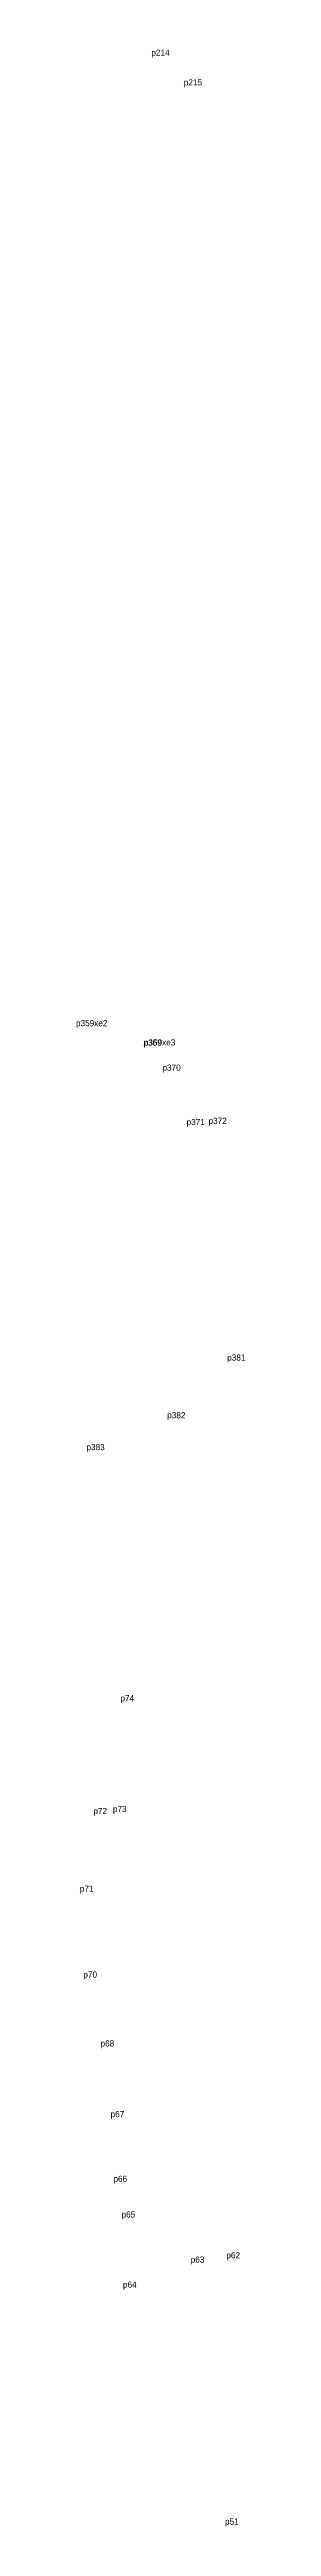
# Model space of a CAD drawing. Extents: x -2 to 54773767, y -1 to 183694297.
# Drawn here: x 544834 to 544883, y 1838015 to 1838741 of the extents above; entities that cross this region are included whole.
import ezdxf

# ---------------------------------------------------------------- set-up
doc = ezdxf.new("R2010")
doc.units = 0
doc.layers.add('Level 12', color=7, linetype='Continuous')
doc.layers.add('Level 7', color=7, linetype='Continuous')

msp = doc.modelspace()

# ---------------------------------------------------------------- texts
at = {"layer": 'Level 12'}
for s, p in [('p214', (544855.856, 1838738.737)), ('p215', (544865.384, 1838730.061)), ('p359xe2', (544833.722, 1838454.616)), ('p369', (544853.554, 1838448.89)), ('p359xe3', (544853.666, 1838448.973)), ('p370', (544859.122, 1838441.587)), ('p371', (544866.208, 1838425.657)), ('p372', (544872.666, 1838426.009)), ('p381', (544878.142, 1838356.701)), ('p382', (544860.523, 1838339.838)), ('p383', (544836.802, 1838330.488)), ('p74', (544846.78, 1838256.955)), ('p72', (544838.837, 1838223.94)), ('p73', (544844.57, 1838224.526)), ('p71', (544834.868, 1838201.213)), ('p70', (544835.897, 1838176.063)), ('p68', (544840.936, 1838155.894)), ('p67', (544843.891, 1838135.19)), ('p66', (544844.728, 1838116.255)), ('p65', (544847.104, 1838105.819)), ('p63', (544867.421, 1838092.609)), ('p62', (544877.9, 1838093.87)), ('p64', (544847.508, 1838085.279)), ('p51', (544877.496, 1838015.906))]:
    msp.add_text(s, height=1.8, dxfattribs=at).set_placement(p)

# ---------------------------------------------------------------- linework, layer by layer
at = {"layer": 'Level 7'}
for p, q in [((544855.856, 1838738.737), (544855.856, 1838738.737)), ((544865.384, 1838730.061), (544865.384, 1838730.061)), ((544833.722, 1838454.616), (544833.722, 1838454.616)), ((544853.554, 1838448.89), (544853.554, 1838448.89)), ((544853.666, 1838448.973), (544853.666, 1838448.973)), ((544859.122, 1838441.587), (544859.122, 1838441.587)), ((544866.208, 1838425.657), (544866.208, 1838425.657)), ((544872.666, 1838426.009), (544872.666, 1838426.009)), ((544878.142, 1838356.701), (544878.142, 1838356.701)), ((544860.523, 1838339.838), (544860.523, 1838339.838)), ((544836.802, 1838330.488), (544836.802, 1838330.488)), ((544846.78, 1838256.955), (544846.78, 1838256.955)), ((544844.57, 1838224.526), (544844.57, 1838224.526)), ((544838.837, 1838223.94), (544838.837, 1838223.94)), ((544834.868, 1838201.213), (544834.868, 1838201.213)), ((544835.897, 1838176.063), (544835.897, 1838176.063)), ((544840.936, 1838155.894), (544840.936, 1838155.894)), ((544843.891, 1838135.19), (544843.891, 1838135.19)), ((544844.728, 1838116.255), (544844.728, 1838116.255)), ((544847.104, 1838105.819), (544847.104, 1838105.819)), ((544877.9, 1838093.87), (544877.9, 1838093.87)), ((544867.421, 1838092.609), (544867.421, 1838092.609)), ((544847.508, 1838085.279), (544847.508, 1838085.279)), ((544877.496, 1838015.906), (544877.496, 1838015.906))]:
    msp.add_line(p, q, dxfattribs=at)

msp.set_redraw_order([(e.dxf.handle, doc.entitydb.next_handle()) for e in msp.query("TEXT MTEXT ATTDEF DIMENSION ARC_DIMENSION")])  # texts and dimensions are drawn at this point

doc.saveas('drawing.dxf')
